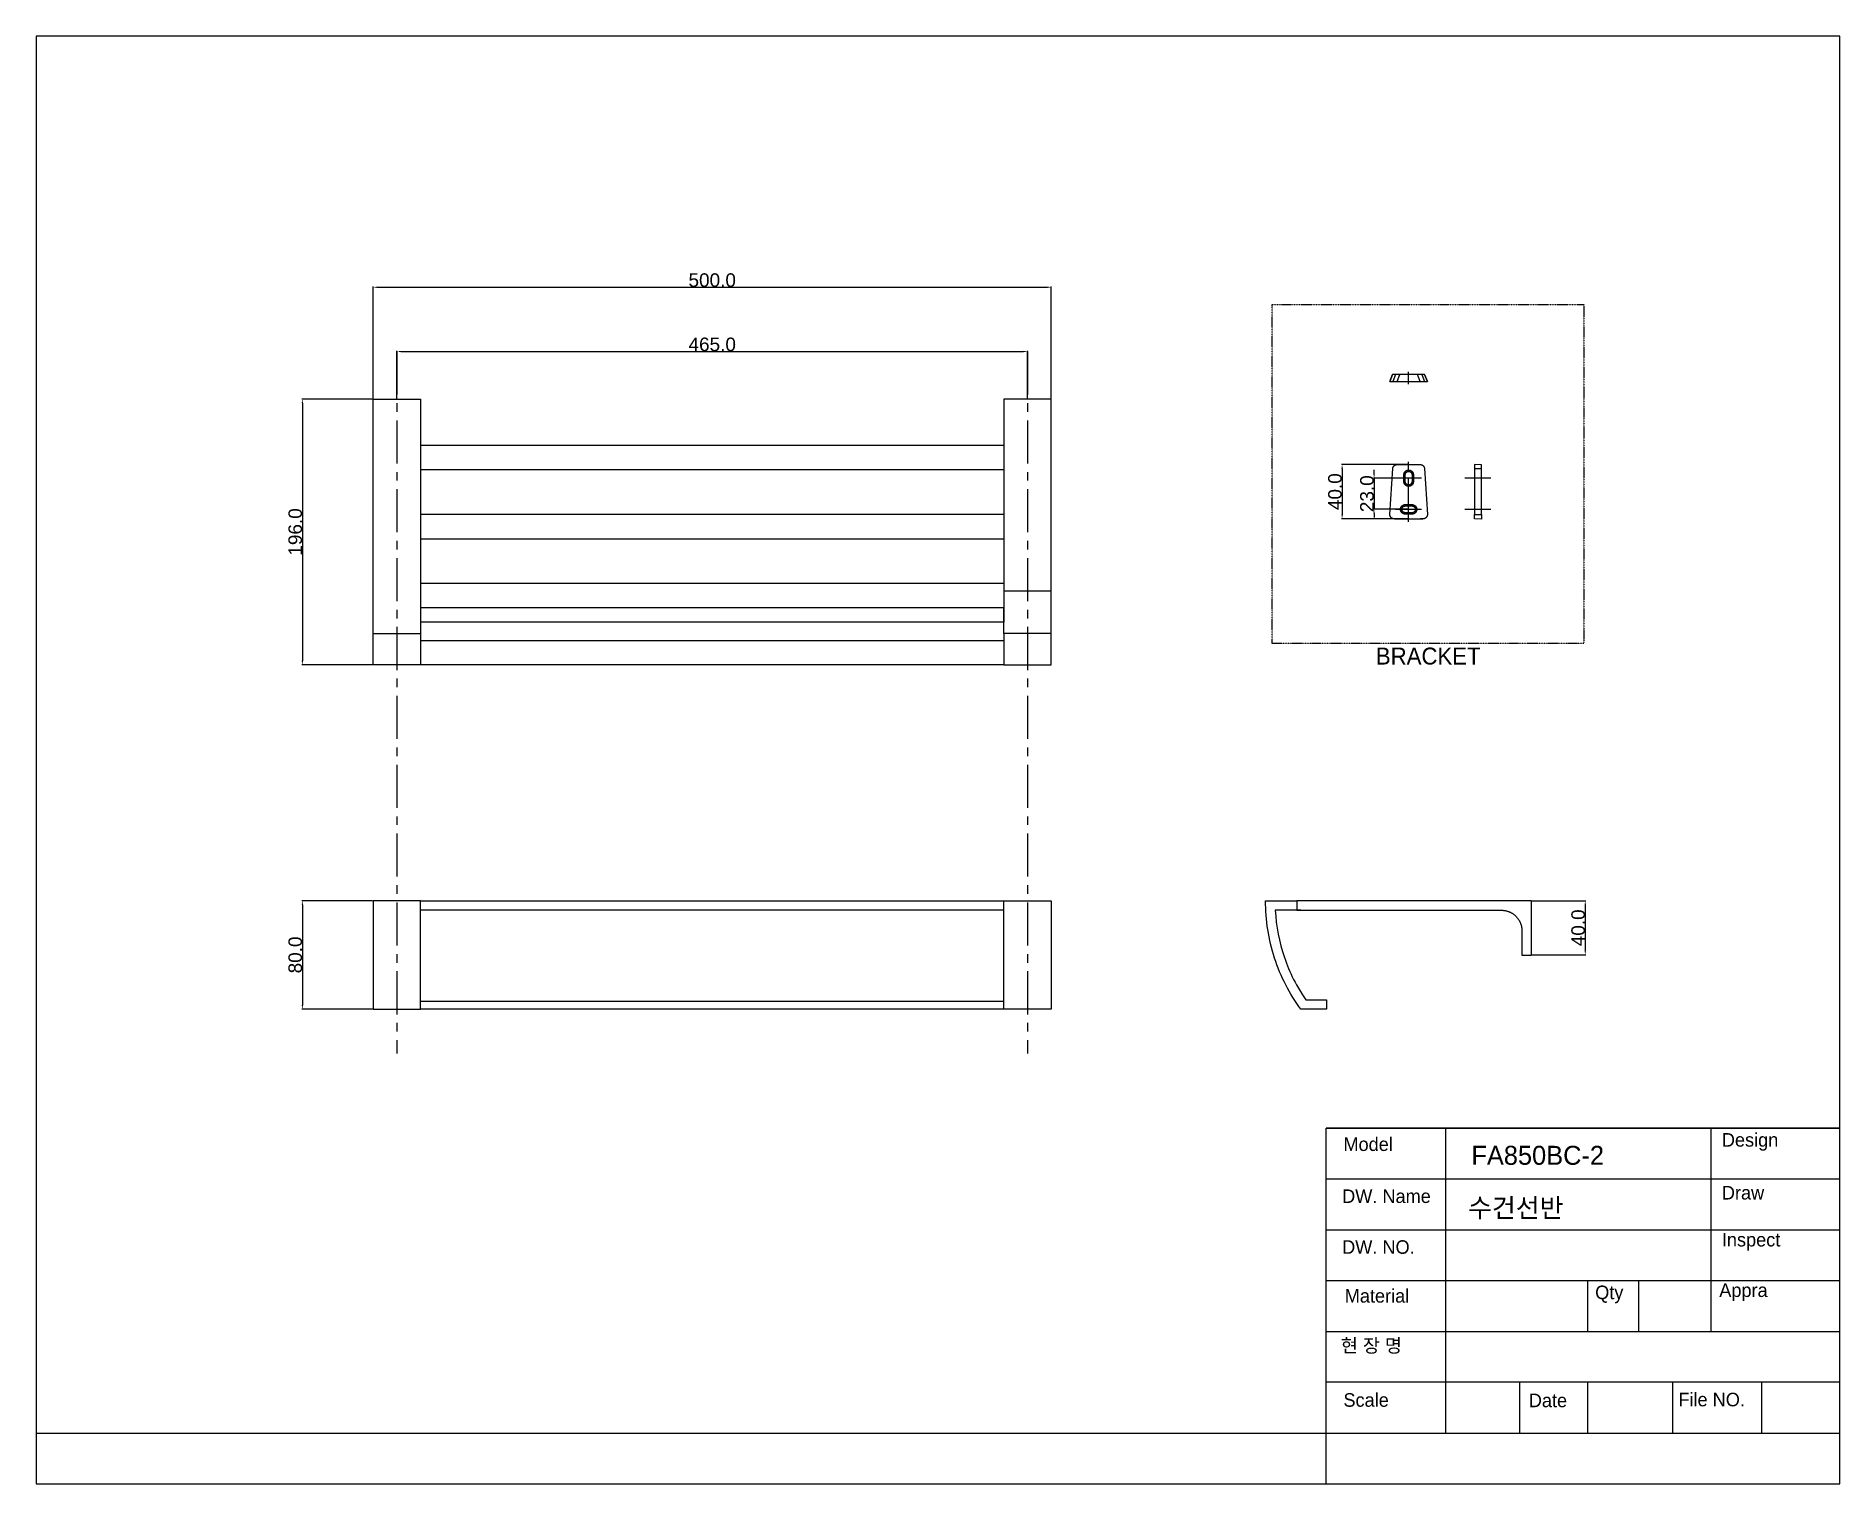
# Model space of a CAD drawing. Header units: millimetres. Extents: x -267 to 1063, y -200 to 868.
import ezdxf

# ---------------------------------------------------------------- set-up
doc = ezdxf.new("R2010")
doc.units = ezdxf.units.MM
doc.header["$MEASUREMENT"] = 0
for name, pattern in [('CENTER', [50.8, 31.75, -6.35, 6.35, -6.35]), ('PHANTOM', [2.5, 1.25, -0.25, 0.25, -0.25, 0.25, -0.25]), ('PHANTOM2', [1.25, 0.625, -0.125, 0.125, -0.125, 0.125, -0.125])]:
    doc.linetypes.add(name, pattern=pattern)
for name, color, linetype in [('1', 2, 'Continuous'), ('4', 1, 'PHANTOM'), ('______', 1, 'CENTER'), ('CEN', 1, 'CENTER'), ('Default', 7, 'Continuous')]:
    doc.layers.add(name, color=color, linetype=linetype)
doc.styles.add('Arial', font='arial.ttf')
doc.dimstyles.new('Dimension Style 02', dxfattribs={"dimtxt": 10, "dimasz": 3, "dimexe": 0.5, "dimexo": 0.5, "dimgap": 0.09, "dimtad": 1, "dimtoh": 1, "dimdec": 1, "dimzin": 1, "dimdsep": 46, "dimtxsty": 'Arial', "dimcen": 0.5, "dimadec": 1, "dimazin": 0, "dimtfac": 1, "dimtdec": 4, "dimtix": 1, "dimtmove": 0, "dimatfit": 3, "dimfxl": 0, "dimtolj": 1, "dimtzin": 1, "dimarcsym": 0})

msp = doc.modelspace()

# ---------------------------------------------------------------- texts
at = {"insert": (721.22, 404.52), "char_height": 12.5, "width": 85.4381, "attachment_point": 7, "line_spacing_factor": 0.963855}
msp.add_mtext('\\fGulim;BRACKET', dxfattribs=at)
at = {"layer": 'Default', "attachment_point": 7, "line_spacing_factor": 0.963855}
for s, insert, char_height, width in [('\\fNew Gulim;Model', (697.31, 45.75), 10, 44.9485), ('\\fNew Gulim;Design', (976.32, 46.07), 10, 50.5155), ('\\fNew Gulim;FA850BC-2', (791.65, 35.5), 14, 113.9485), ('\\fNew Gulim;DW. Name', (696.35, 7.4), 10, 73.6598), ('\\fNew Gulim;Draw', (976.32, 9.96), 10, 39.5361), ('\\fNew Gulim;수건선반', (789.27, -4.59), 14, 84.7216), ('\\fNew Gulim;DW. NO.', (696.35, -30.1), 10, 61.2371), ('\\fNew Gulim;Inspect', (976.32, -27.54), 10, 53.6082), ('\\fNew Gulim;Appra', (974.41, -64.82), 10, 45.7732), ('\\fNew Gulim;Material', (698.27, -66.1), 10, 55.5155), ('\\fNew Gulim;Qty', (882.92, -66.42), 10, 29.6907), ('\\fNew Gulim;현 장 명', (695.38, -103.67), 10, 54.6907), ('\\fNew Gulim;Scale', (697.31, -142.91), 10, 42.3196), ('\\fNew Gulim;File NO.', (944.29, -142.59), 10, 57.0619), ('\\fNew Gulim;Date', (833.98, -143.23), 10, 36.5464)]:
    msp.add_mtext(s, dxfattribs=dict(at, insert=insert, char_height=char_height, width=width))

# ---------------------------------------------------------------- blocks, each defined once
blk = doc.blocks.new('*D1')
at = {"layer": 'Default', "color": 0, "lineweight": -2}
for p, q in [((744.9, 552.2), (695.8, 552.2)), ((696.3, 549.2), (696.3, 515.2)), ((744.9, 512.2), (695.8, 512.2))]:
    blk.add_line(p, q, dxfattribs=at)
at = {"layer": 'Default', "color": 0}
for points in [[(696.8, 549.2), (695.8, 549.2), (696.3, 552.2)], [(695.8, 515.2), (696.8, 515.2), (696.3, 512.2)]]:
    blk.add_solid(points, dxfattribs=at)
at = {"layer": 'Defpoints', "color": 0}
for p in [(745.4, 552.2), (696.3, 512.2), (745.4, 512.2)]:
    blk.add_point(p, dxfattribs=at)
at = {"layer": 'Default', "color": 0, "insert": (691.1, 532.2), "char_height": 10, "attachment_point": 5, "rotation": 90, "style": 'Arial'}
blk.add_mtext('\\A1;40.0', dxfattribs=at)
blk = doc.blocks.new('*D2')
at = {"layer": 'Default', "color": 0, "lineweight": -2}
for p, q in [((719.9, 545.2), (719.9, 548.2)), ((744.8, 542.2), (719.4, 542.2)), ((719.9, 542.2), (719.9, 519.2)), ((744.8, 519.2), (719.4, 519.2)), ((719.9, 516.2), (719.9, 513.2))]:
    blk.add_line(p, q, dxfattribs=at)
at = {"layer": 'Default', "color": 0}
for points in [[(719.4, 545.2), (720.4, 545.2), (719.9, 542.2)], [(720.4, 516.2), (719.4, 516.2), (719.9, 519.2)]]:
    blk.add_solid(points, dxfattribs=at)
at = {"layer": 'Defpoints', "color": 0}
for p in [(745.3, 542.2), (719.9, 519.2), (745.3, 519.2)]:
    blk.add_point(p, dxfattribs=at)
at = {"layer": 'Default', "color": 0, "insert": (714.7, 530.7), "char_height": 10, "attachment_point": 5, "rotation": 90, "style": 'Arial'}
blk.add_mtext('\\A1;23.0', dxfattribs=at)
blk = doc.blocks.new('*D3')
at = {"layer": 'Default', "color": 0, "lineweight": -2}
for p, q in [((836.4, 230.5), (876.1, 230.5)), ((875.6, 227.5), (875.6, 193.5)), ((836.4, 190.5), (876.1, 190.5))]:
    blk.add_line(p, q, dxfattribs=at)
at = {"layer": 'Default', "color": 0}
for points in [[(876.1, 227.5), (875.1, 227.5), (875.6, 230.5)], [(875.1, 193.5), (876.1, 193.5), (875.6, 190.5)]]:
    blk.add_solid(points, dxfattribs=at)
at = {"layer": 'Defpoints', "color": 0}
for p in [(835.9, 230.5), (835.9, 190.5), (875.6, 190.5)]:
    blk.add_point(p, dxfattribs=at)
at = {"layer": 'Default', "color": 0, "insert": (870.4, 210.5), "char_height": 10, "attachment_point": 5, "rotation": 90, "style": 'Arial'}
blk.add_mtext('\\A1;40.0', dxfattribs=at)
blk = doc.blocks.new('*D4')
at = {"layer": 'Default', "color": 0, "lineweight": -2}
for p, q in [((-18.6, 230.5), (-70.8, 230.5)), ((-70.3, 227.5), (-70.3, 153.5)), ((-18.6, 150.5), (-70.8, 150.5))]:
    blk.add_line(p, q, dxfattribs=at)
at = {"layer": 'Default', "color": 0}
for points in [[(-69.8, 227.5), (-70.8, 227.5), (-70.3, 230.5)], [(-70.8, 153.5), (-69.8, 153.5), (-70.3, 150.5)]]:
    blk.add_solid(points, dxfattribs=at)
at = {"layer": 'Defpoints', "color": 0}
for p in [(-18.1, 230.5), (-70.3, 150.5), (-18.1, 150.5)]:
    blk.add_point(p, dxfattribs=at)
at = {"layer": 'Default', "color": 0, "insert": (-75.5, 190.5), "char_height": 10, "attachment_point": 5, "rotation": 90, "style": 'Arial'}
blk.add_mtext('\\A1;80.0', dxfattribs=at)
blk = doc.blocks.new('*D5')
at = {"layer": 'Default', "color": 0, "lineweight": -2}
for p, q in [((-18.6, 600.5), (-70.8, 600.5)), ((-70.3, 597.5), (-70.3, 407.5)), ((-18.6, 404.5), (-70.8, 404.5))]:
    blk.add_line(p, q, dxfattribs=at)
at = {"layer": 'Default', "color": 0}
for points in [[(-69.8, 597.5), (-70.8, 597.5), (-70.3, 600.5)], [(-70.8, 407.5), (-69.8, 407.5), (-70.3, 404.5)]]:
    blk.add_solid(points, dxfattribs=at)
at = {"layer": 'Defpoints', "color": 0}
for p in [(-18.1, 600.5), (-70.3, 404.5), (-18.1, 404.5)]:
    blk.add_point(p, dxfattribs=at)
at = {"layer": 'Default', "color": 0, "insert": (-75.5, 502.5), "char_height": 10, "attachment_point": 5, "rotation": 90, "style": 'Arial'}
blk.add_mtext('\\A1;196.0', dxfattribs=at)
blk = doc.blocks.new('*D6')
at = {"layer": 'Default', "color": 0, "lineweight": -2}
for p, q in [((-0.6, 601), (-0.6, 636.1)), ((2.4, 635.6), (461.4, 635.6)), ((464.4, 601), (464.4, 636.1))]:
    blk.add_line(p, q, dxfattribs=at)
at = {"layer": 'Default', "color": 0}
for points in [[(2.4, 636.1), (2.4, 635.1), (-0.6, 635.6)], [(461.4, 635.1), (461.4, 636.1), (464.4, 635.6)]]:
    blk.add_solid(points, dxfattribs=at)
at = {"layer": 'Defpoints', "color": 0}
for p in [(464.4, 635.6), (-0.6, 600.5), (464.4, 600.5)]:
    blk.add_point(p, dxfattribs=at)
at = {"layer": 'Default', "color": 0, "insert": (231.9, 640.8), "char_height": 10, "attachment_point": 5, "style": 'Arial'}
blk.add_mtext('\\A1;465.0', dxfattribs=at)
blk = doc.blocks.new('*D7')
at = {"layer": 'Default', "color": 0, "lineweight": -2}
for p, q in [((-18.1, 601), (-18.1, 683.5)), ((-15.1, 683), (478.9, 683)), ((481.9, 601), (481.9, 683.5))]:
    blk.add_line(p, q, dxfattribs=at)
at = {"layer": 'Default', "color": 0}
for points in [[(-15.1, 683.5), (-15.1, 682.5), (-18.1, 683)], [(478.9, 682.5), (478.9, 683.5), (481.9, 683)]]:
    blk.add_solid(points, dxfattribs=at)
at = {"layer": 'Defpoints', "color": 0}
for p in [(481.9, 683), (-18.1, 600.5), (481.9, 600.5)]:
    blk.add_point(p, dxfattribs=at)
at = {"layer": 'Default', "color": 0, "insert": (231.9, 688.2), "char_height": 10, "attachment_point": 5, "style": 'Arial'}
blk.add_mtext('\\A1;500.0', dxfattribs=at)

# ---------------------------------------------------------------- dimensions: what is measured, and where the dimension line sits
at = {"layer": 'Default'}
for base, p1, p2, picture, middle in [((481.88, 682.98), (-18.12, 600.49), (481.88, 600.49), '*D7', (231.88, 688.18)), ((464.38, 635.61), (-0.62, 600.49), (464.38, 600.49), '*D6', (231.88, 640.8))]:
    dim = msp.add_linear_dim(base=base, p1=p1, p2=p2, dimstyle='Dimension Style 02', override={"dimtmove": 1}, dxfattribs=at)
    dim.commit()
    dim.dimension.update_dxf_attribs({"geometry": picture, "text_midpoint": middle})
for base, p1, p2, picture, middle in [((-70.34, 404.49), (-18.12, 600.49), (-18.12, 404.49), '*D5', (-75.53, 502.49)), ((696.33, 512.17), (745.39, 552.17), (745.39, 512.17), '*D1', (691.14, 532.17)), ((719.87, 519.17), (745.32, 542.17), (745.32, 519.17), '*D2', (714.68, 530.67)), ((-70.34, 150.45), (-18.12, 230.45), (-18.12, 150.45), '*D4', (-75.53, 190.45)), ((875.55, 190.45), (835.87, 230.45), (835.87, 190.45), '*D3', (870.36, 210.45))]:
    dim = msp.add_linear_dim(base=base, p1=p1, p2=p2, angle=90, dimstyle='Dimension Style 02', override={"dimtmove": 1}, dxfattribs=at)
    dim.commit()
    dim.dimension.update_dxf_attribs({"geometry": picture, "text_midpoint": middle})

# ---------------------------------------------------------------- linework, layer by layer
for p, q in [((731.58, 613.54), (733.58, 618.54)), ((731.59, 613.54), (731.58, 613.54)), ((733.58, 618.54), (731.59, 613.54)), ((731.59, 613.54), (733.71, 613.54)), ((735.71, 618.54), (733.58, 618.54)), ((735.71, 618.54), (733.71, 613.54)), ((733.71, 613.54), (736.91, 613.54)), ((738.9, 618.54), (735.71, 618.54)), ((736.91, 613.54), (738.9, 618.54)), ((736.91, 613.54), (753.87, 613.54)), ((751.87, 618.54), (738.9, 618.54)), ((755.07, 618.54), (751.87, 618.54)), ((753.87, 613.54), (751.87, 618.54)), ((753.87, 613.54), (757.06, 613.54)), ((757.19, 618.54), (755.07, 618.54)), ((755.07, 618.54), (757.06, 613.54)), ((757.06, 613.54), (759.19, 613.54)), ((759.19, 613.54), (757.19, 618.54)), ((757.19, 618.54), (757.2, 618.54)), ((757.2, 618.54), (759.19, 613.54)), ((759.19, 613.54), (759.19, 613.54)), ((731.59, 515.37), (733.71, 549.37)), ((733.71, 549.37), (733.72, 549.47)), ((733.72, 549.47), (733.74, 549.58)), ((733.74, 549.58), (733.76, 549.68)), ((733.76, 549.68), (733.78, 549.79)), ((733.78, 549.79), (733.81, 549.89)), ((733.81, 549.89), (733.84, 549.99)), ((733.84, 549.99), (733.87, 550.09)), ((733.87, 550.09), (733.91, 550.19)), ((733.91, 550.19), (733.95, 550.29)), ((733.95, 550.29), (733.99, 550.39)), ((733.99, 550.39), (734.04, 550.48)), ((734.04, 550.48), (734.09, 550.58)), ((734.09, 550.58), (734.14, 550.67)), ((734.14, 550.67), (734.2, 550.76)), ((734.2, 550.76), (734.26, 550.85)), ((734.26, 550.85), (734.32, 550.93)), ((734.32, 550.93), (734.39, 551.02)), ((734.39, 551.02), (734.46, 551.1)), ((734.46, 551.1), (734.53, 551.18)), ((734.53, 551.18), (734.6, 551.25)), ((734.6, 551.25), (734.68, 551.33)), ((734.68, 551.33), (734.76, 551.4)), ((734.76, 551.4), (734.84, 551.47)), ((734.84, 551.47), (734.92, 551.53)), ((734.92, 551.53), (735.01, 551.6)), ((735.01, 551.6), (735.09, 551.66)), ((735.09, 551.66), (735.18, 551.71)), ((735.18, 551.71), (735.28, 551.77)), ((735.28, 551.77), (735.37, 551.82)), ((735.37, 551.82), (735.46, 551.87)), ((735.46, 551.87), (735.56, 551.91)), ((735.56, 551.91), (735.66, 551.95)), ((735.66, 551.95), (735.76, 551.99)), ((735.76, 551.99), (735.86, 552.02)), ((735.86, 552.02), (735.96, 552.05)), ((735.96, 552.05), (736.06, 552.08)), ((736.06, 552.08), (736.17, 552.1)), ((736.17, 552.1), (736.27, 552.12)), ((736.27, 552.12), (736.38, 552.14)), ((736.38, 552.14), (736.48, 552.15)), ((736.48, 552.15), (736.59, 552.16)), ((736.59, 552.16), (736.69, 552.17)), ((736.69, 552.17), (736.8, 552.17)), ((736.7, 552.17), (754.07, 552.17)), ((736.8, 552.17), (736.91, 552.17)), ((741.94, 545.26), (741.95, 545.34)), ((741.95, 545.34), (741.97, 545.43)), ((741.97, 545.43), (741.99, 545.51)), ((741.99, 545.51), (742.01, 545.6)), ((742.01, 545.6), (742.04, 545.68)), ((742.04, 545.68), (742.06, 545.76)), ((742.06, 545.76), (742.09, 545.84)), ((742.09, 545.84), (742.12, 545.93)), ((742.12, 545.93), (742.15, 546.01)), ((742.15, 546.01), (742.19, 546.09)), ((742.19, 546.09), (742.22, 546.17)), ((742.22, 546.17), (742.26, 546.24)), ((742.26, 546.24), (742.3, 546.32)), ((742.3, 546.32), (742.34, 546.4)), ((742.34, 546.4), (742.39, 546.47)), ((742.39, 546.47), (742.43, 546.55)), ((742.43, 546.55), (742.48, 546.62)), ((742.48, 546.62), (742.53, 546.69)), ((742.53, 546.69), (742.58, 546.76)), ((742.58, 546.76), (742.63, 546.83)), ((742.63, 546.83), (742.69, 546.89)), ((742.69, 546.89), (742.74, 546.96)), ((742.74, 546.96), (742.8, 547.02)), ((742.8, 547.02), (742.85, 547.08)), ((742.85, 547.08), (742.91, 547.14)), ((742.91, 547.14), (742.97, 547.2)), ((742.96, 545.27), (742.98, 545.33)), ((742.97, 547.2), (743.03, 547.26)), ((742.98, 545.33), (742.99, 545.39)), ((742.99, 545.39), (743.01, 545.45)), ((743.01, 545.45), (743.03, 545.51)), ((743.03, 547.26), (743.1, 547.31)), ((743.03, 545.51), (743.05, 545.57)), ((743.05, 545.57), (743.08, 545.62)), ((743.08, 545.62), (743.1, 545.68)), ((743.1, 547.31), (743.16, 547.37)), ((743.1, 545.68), (743.13, 545.74)), ((743.13, 545.74), (743.16, 545.79)), ((743.16, 547.37), (743.23, 547.42)), ((743.16, 545.79), (743.18, 545.85)), ((743.18, 545.85), (743.21, 545.9)), ((743.21, 545.9), (743.24, 545.96)), ((743.23, 547.42), (743.3, 547.47)), ((743.24, 545.96), (743.28, 546.01)), ((743.28, 546.01), (743.31, 546.06)), ((743.3, 547.47), (743.37, 547.53)), ((743.31, 546.06), (743.35, 546.11)), ((743.35, 546.11), (743.38, 546.16)), ((743.37, 547.53), (743.44, 547.57)), ((743.38, 546.16), (743.42, 546.21)), ((743.42, 546.21), (743.46, 546.26)), ((743.44, 547.57), (743.51, 547.62)), ((743.46, 546.26), (743.5, 546.3)), ((743.5, 546.3), (743.54, 546.35)), ((743.51, 547.62), (743.58, 547.67)), ((743.54, 546.35), (743.58, 546.39)), ((743.58, 547.67), (743.66, 547.71)), ((743.58, 546.39), (743.62, 546.44)), ((743.62, 546.44), (743.66, 546.48)), ((743.66, 547.71), (743.73, 547.75)), ((743.66, 546.48), (743.71, 546.52)), ((743.71, 546.52), (743.75, 546.56)), ((743.73, 547.75), (743.81, 547.79)), ((743.75, 546.56), (743.8, 546.6)), ((743.8, 546.6), (743.85, 546.64)), ((743.81, 547.79), (743.89, 547.83)), ((743.85, 546.64), (743.89, 546.67)), ((743.89, 547.83), (743.97, 547.87)), ((743.89, 546.67), (743.94, 546.71)), ((743.94, 546.71), (743.99, 546.74)), ((743.97, 547.87), (744.05, 547.9)), ((743.99, 546.74), (744.05, 546.78)), ((744.05, 547.9), (744.13, 547.93)), ((744.05, 546.78), (744.1, 546.81)), ((744.1, 546.81), (744.15, 546.84)), ((744.13, 547.93), (744.21, 547.96)), ((744.15, 546.84), (744.21, 546.87)), ((744.21, 547.96), (744.29, 547.99)), ((744.21, 546.87), (744.26, 546.9)), ((744.26, 546.9), (744.32, 546.93)), ((744.29, 547.99), (744.38, 548.02)), ((744.32, 546.93), (744.37, 546.95)), ((744.37, 546.95), (744.43, 546.98)), ((744.38, 548.02), (744.46, 548.04)), ((744.43, 546.98), (744.49, 547)), ((744.46, 548.04), (744.54, 548.06)), ((744.49, 547), (744.55, 547.02)), ((744.54, 548.06), (744.63, 548.08)), ((744.55, 547.02), (744.61, 547.04)), ((744.61, 547.04), (744.66, 547.06)), ((744.63, 548.08), (744.71, 548.1)), ((744.66, 547.06), (744.72, 547.08)), ((744.71, 548.1), (744.8, 548.12)), ((744.72, 547.08), (744.78, 547.09)), ((744.78, 547.09), (744.84, 547.11)), ((744.8, 548.12), (744.88, 548.13)), ((744.84, 547.11), (744.9, 547.12)), ((744.88, 548.13), (744.97, 548.14)), ((744.9, 547.12), (744.96, 547.13)), ((744.96, 547.13), (745.03, 547.14)), ((744.97, 548.14), (745.05, 548.15)), ((745.03, 547.14), (745.09, 547.15)), ((745.05, 548.15), (745.13, 548.16)), ((745.09, 547.15), (745.15, 547.16)), ((745.13, 548.16), (745.22, 548.16)), ((745.15, 547.16), (745.21, 547.16)), ((745.21, 547.16), (745.27, 547.16)), ((745.22, 548.16), (745.3, 548.17)), ((745.27, 547.16), (745.33, 547.17)), ((745.3, 548.17), (745.39, 548.17)), ((745.33, 547.17), (745.39, 547.17)), ((745.39, 548.17), (745.47, 548.17)), ((745.39, 547.17), (745.45, 547.17)), ((745.45, 547.17), (745.51, 547.16)), ((745.47, 548.17), (745.56, 548.16)), ((745.51, 547.16), (745.57, 547.16)), ((745.56, 548.16), (745.64, 548.16)), ((745.57, 547.16), (745.63, 547.16)), ((745.63, 547.16), (745.69, 547.15)), ((745.64, 548.16), (745.72, 548.15)), ((745.69, 547.15), (745.75, 547.14)), ((745.72, 548.15), (745.81, 548.14)), ((745.75, 547.14), (745.81, 547.13)), ((745.81, 548.14), (745.89, 548.13)), ((745.81, 547.13), (745.87, 547.12)), ((745.87, 547.12), (745.93, 547.11)), ((745.89, 548.13), (745.98, 548.12)), ((745.93, 547.11), (745.99, 547.09)), ((745.98, 548.12), (746.06, 548.1)), ((745.99, 547.09), (746.05, 547.08)), ((746.05, 547.08), (746.11, 547.06)), ((746.06, 548.1), (746.15, 548.08)), ((746.11, 547.06), (746.17, 547.04)), ((746.15, 548.08), (746.23, 548.06)), ((746.17, 547.04), (746.23, 547.02)), ((746.23, 548.06), (746.32, 548.04)), ((746.23, 547.02), (746.29, 547)), ((746.29, 547), (746.34, 546.98)), ((746.32, 548.04), (746.4, 548.02)), ((746.34, 546.98), (746.4, 546.95)), ((746.4, 548.02), (746.48, 547.99)), ((746.4, 546.95), (746.46, 546.93)), ((746.46, 546.93), (746.51, 546.9)), ((746.48, 547.99), (746.56, 547.96)), ((746.51, 546.9), (746.57, 546.87)), ((746.56, 547.96), (746.65, 547.93)), ((746.57, 546.87), (746.62, 546.84)), ((746.62, 546.84), (746.68, 546.81)), ((746.65, 547.93), (746.73, 547.9)), ((746.68, 546.81), (746.73, 546.78)), ((746.73, 547.9), (746.81, 547.87)), ((746.73, 546.78), (746.78, 546.74)), ((746.78, 546.74), (746.83, 546.71)), ((746.81, 547.87), (746.89, 547.83)), ((746.83, 546.71), (746.88, 546.67)), ((746.88, 546.67), (746.93, 546.64)), ((746.89, 547.83), (746.96, 547.79)), ((746.93, 546.64), (746.98, 546.6)), ((746.96, 547.79), (747.04, 547.75)), ((746.98, 546.6), (747.02, 546.56)), ((747.02, 546.56), (747.07, 546.52)), ((747.04, 547.75), (747.12, 547.71)), ((747.07, 546.52), (747.11, 546.48)), ((747.11, 546.48), (747.15, 546.44)), ((747.12, 547.71), (747.19, 547.67)), ((747.15, 546.44), (747.2, 546.39)), ((747.19, 547.67), (747.26, 547.62)), ((747.2, 546.39), (747.24, 546.35)), ((747.24, 546.35), (747.28, 546.3)), ((747.26, 547.62), (747.34, 547.57)), ((747.28, 546.3), (747.32, 546.26)), ((747.32, 546.26), (747.36, 546.21)), ((747.34, 547.57), (747.41, 547.53)), ((747.36, 546.21), (747.39, 546.16)), ((747.39, 546.16), (747.43, 546.11)), ((747.41, 547.53), (747.48, 547.47)), ((747.43, 546.11), (747.46, 546.06)), ((747.46, 546.06), (747.5, 546.01)), ((747.48, 547.47), (747.55, 547.42)), ((747.5, 546.01), (747.53, 545.96)), ((747.53, 545.96), (747.56, 545.9)), ((747.55, 547.42), (747.61, 547.37)), ((747.56, 545.9), (747.59, 545.85)), ((747.59, 545.85), (747.62, 545.79)), ((747.61, 547.37), (747.68, 547.31)), ((747.62, 545.79), (747.65, 545.74)), ((747.65, 545.74), (747.67, 545.68)), ((747.67, 545.68), (747.7, 545.62)), ((747.68, 547.31), (747.74, 547.26)), ((747.7, 545.62), (747.72, 545.57)), ((747.72, 545.57), (747.74, 545.51)), ((747.74, 547.26), (747.8, 547.2)), ((747.74, 545.51), (747.76, 545.45)), ((747.76, 545.45), (747.78, 545.39)), ((747.78, 545.39), (747.8, 545.33)), ((747.8, 547.2), (747.86, 547.14)), ((747.8, 545.33), (747.81, 545.27)), ((747.86, 547.14), (747.92, 547.08)), ((747.92, 547.08), (747.98, 547.02)), ((747.98, 547.02), (748.03, 546.96)), ((748.03, 546.96), (748.09, 546.89)), ((748.09, 546.89), (748.14, 546.83)), ((748.14, 546.83), (748.19, 546.76)), ((748.19, 546.76), (748.24, 546.69)), ((748.24, 546.69), (748.29, 546.62)), ((748.29, 546.62), (748.34, 546.55)), ((748.34, 546.55), (748.39, 546.47)), ((748.39, 546.47), (748.43, 546.4)), ((748.43, 546.4), (748.47, 546.32)), ((748.47, 546.32), (748.51, 546.24)), ((748.51, 546.24), (748.55, 546.17)), ((748.55, 546.17), (748.59, 546.09)), ((748.59, 546.09), (748.62, 546.01)), ((748.62, 546.01), (748.65, 545.93)), ((748.65, 545.93), (748.68, 545.84)), ((748.68, 545.84), (748.71, 545.76)), ((748.71, 545.76), (748.74, 545.68)), ((748.74, 545.68), (748.76, 545.6)), ((748.76, 545.6), (748.78, 545.51)), ((748.78, 545.51), (748.8, 545.43)), ((748.8, 545.43), (748.82, 545.34)), ((748.82, 545.34), (748.84, 545.26)), ((753.87, 552.17), (753.97, 552.17)), ((753.97, 552.17), (754.08, 552.17)), ((754.08, 552.17), (754.19, 552.16)), ((754.19, 552.16), (754.29, 552.15)), ((754.29, 552.15), (754.4, 552.14)), ((754.4, 552.14), (754.5, 552.12)), ((754.5, 552.12), (754.61, 552.1)), ((754.61, 552.1), (754.71, 552.08)), ((754.71, 552.08), (754.81, 552.05)), ((754.81, 552.05), (754.92, 552.02)), ((754.92, 552.02), (755.02, 551.99)), ((755.02, 551.99), (755.12, 551.95)), ((755.12, 551.95), (755.21, 551.91)), ((755.21, 551.91), (755.31, 551.87)), ((755.31, 551.87), (755.41, 551.82)), ((755.41, 551.82), (755.5, 551.77)), ((755.5, 551.77), (755.59, 551.71)), ((755.59, 551.71), (755.68, 551.66)), ((755.68, 551.66), (755.77, 551.6)), ((755.77, 551.6), (755.85, 551.53)), ((755.85, 551.53), (755.94, 551.47)), ((755.94, 551.47), (756.02, 551.4)), ((756.02, 551.4), (756.1, 551.33)), ((756.1, 551.33), (756.17, 551.25)), ((756.17, 551.25), (756.25, 551.18)), ((756.25, 551.18), (756.32, 551.1)), ((756.32, 551.1), (756.39, 551.02)), ((756.39, 551.02), (756.45, 550.93)), ((756.45, 550.93), (756.51, 550.85)), ((756.51, 550.85), (756.57, 550.76)), ((756.57, 550.76), (756.63, 550.67)), ((756.63, 550.67), (756.68, 550.58)), ((756.68, 550.58), (756.73, 550.48)), ((756.73, 550.48), (756.78, 550.39)), ((756.78, 550.39), (756.82, 550.29)), ((756.82, 550.29), (756.86, 550.19)), ((756.86, 550.19), (756.9, 550.09)), ((756.9, 550.09), (756.93, 549.99)), ((756.93, 549.99), (756.97, 549.89)), ((756.97, 549.89), (756.99, 549.79)), ((756.99, 549.79), (757.01, 549.68)), ((757.01, 549.68), (757.03, 549.58)), ((757.03, 549.58), (757.05, 549.47)), ((757.05, 549.47), (757.06, 549.37)), ((757.06, 549.37), (759.19, 515.37)), ((799.01, 552.04), (794.01, 552.17)), ((794.01, 552.17), (794.01, 549.37)), ((794.01, 549.37), (799.01, 549.24)), ((794.01, 549.37), (794.01, 515.37)), ((799.01, 549.24), (799.01, 552.04)), ((799.01, 515.25), (799.01, 549.24)), ((741.89, 544.84), (741.9, 544.92)), ((741.89, 544.75), (741.89, 544.84)), ((741.89, 544.67), (741.89, 544.75)), ((741.89, 539.58), (741.89, 544.67)), ((741.89, 539.5), (741.89, 539.58)), ((741.9, 539.41), (741.89, 539.5)), ((741.9, 545), (741.91, 545.09)), ((741.9, 544.92), (741.9, 545)), ((741.9, 539.33), (741.9, 539.41)), ((741.91, 539.25), (741.9, 539.33)), ((741.91, 545.09), (741.92, 545.17)), ((741.92, 539.16), (741.91, 539.25)), ((741.92, 545.17), (741.94, 545.26)), ((741.94, 539.08), (741.92, 539.16)), ((741.95, 538.99), (741.94, 539.08)), ((741.97, 538.91), (741.95, 538.99)), ((741.99, 538.82), (741.97, 538.91)), ((742.01, 538.74), (741.99, 538.82)), ((742.04, 538.66), (742.01, 538.74)), ((742.06, 538.57), (742.04, 538.66)), ((742.09, 538.49), (742.06, 538.57)), ((742.12, 538.41), (742.09, 538.49)), ((742.15, 538.33), (742.12, 538.41)), ((742.19, 538.25), (742.15, 538.33)), ((742.22, 538.17), (742.19, 538.25)), ((742.26, 538.09), (742.22, 538.17)), ((742.3, 538.01), (742.26, 538.09)), ((742.34, 537.94), (742.3, 538.01)), ((742.39, 537.86), (742.34, 537.94)), ((742.43, 537.79), (742.39, 537.86)), ((742.48, 537.72), (742.43, 537.79)), ((742.53, 537.65), (742.48, 537.72)), ((742.58, 537.58), (742.53, 537.65)), ((742.63, 537.51), (742.58, 537.58)), ((742.69, 537.44), (742.63, 537.51)), ((742.74, 537.38), (742.69, 537.44)), ((742.8, 537.31), (742.74, 537.38)), ((742.85, 537.25), (742.8, 537.31)), ((742.91, 537.19), (742.85, 537.25)), ((742.89, 544.85), (742.9, 544.91)), ((742.89, 544.79), (742.89, 544.85)), ((742.89, 544.73), (742.89, 544.79)), ((742.89, 544.67), (742.89, 544.73)), ((742.89, 539.61), (742.89, 544.67)), ((742.89, 539.55), (742.89, 539.61)), ((742.89, 539.49), (742.89, 539.55)), ((742.9, 539.43), (742.89, 539.49)), ((742.9, 544.91), (742.91, 544.97)), ((742.91, 539.37), (742.9, 539.43)), ((742.91, 545.03), (742.92, 545.09)), ((742.91, 544.97), (742.91, 545.03)), ((742.91, 539.31), (742.91, 539.37)), ((742.92, 539.24), (742.91, 539.31)), ((742.97, 537.13), (742.91, 537.19)), ((742.92, 545.09), (742.93, 545.15)), ((742.93, 539.18), (742.92, 539.24)), ((742.93, 545.15), (742.95, 545.21)), ((742.95, 539.12), (742.93, 539.18)), ((742.95, 545.21), (742.96, 545.27)), ((742.96, 539.06), (742.95, 539.12)), ((742.98, 539), (742.96, 539.06)), ((743.03, 537.08), (742.97, 537.13)), ((742.99, 538.94), (742.98, 539)), ((743.01, 538.89), (742.99, 538.94)), ((743.03, 538.83), (743.01, 538.89)), ((743.05, 538.77), (743.03, 538.83)), ((743.1, 537.02), (743.03, 537.08)), ((743.08, 538.71), (743.05, 538.77)), ((743.1, 538.65), (743.08, 538.71)), ((743.13, 538.6), (743.1, 538.65)), ((743.16, 536.97), (743.1, 537.02)), ((743.16, 538.54), (743.13, 538.6)), ((743.18, 538.49), (743.16, 538.54)), ((743.23, 536.91), (743.16, 536.97)), ((743.21, 538.43), (743.18, 538.49)), ((743.24, 538.38), (743.21, 538.43)), ((743.3, 536.86), (743.23, 536.91)), ((743.28, 538.33), (743.24, 538.38)), ((743.31, 538.27), (743.28, 538.33)), ((743.37, 536.81), (743.3, 536.86)), ((743.35, 538.22), (743.31, 538.27)), ((743.38, 538.17), (743.35, 538.22)), ((743.44, 536.76), (743.37, 536.81)), ((743.42, 538.13), (743.38, 538.17)), ((743.46, 538.08), (743.42, 538.13)), ((743.51, 536.71), (743.44, 536.76)), ((743.5, 538.03), (743.46, 538.08)), ((743.54, 537.99), (743.5, 538.03)), ((743.58, 536.67), (743.51, 536.71)), ((743.58, 537.94), (743.54, 537.99)), ((743.62, 537.9), (743.58, 537.94)), ((743.66, 536.62), (743.58, 536.67)), ((743.66, 537.86), (743.62, 537.9)), ((743.71, 537.82), (743.66, 537.86)), ((743.73, 536.58), (743.66, 536.62)), ((743.75, 537.78), (743.71, 537.82)), ((743.81, 536.54), (743.73, 536.58)), ((743.8, 537.74), (743.75, 537.78)), ((743.85, 537.7), (743.8, 537.74)), ((743.89, 536.5), (743.81, 536.54)), ((743.89, 537.66), (743.85, 537.7)), ((743.94, 537.63), (743.89, 537.66)), ((743.97, 536.47), (743.89, 536.5)), ((743.99, 537.59), (743.94, 537.63)), ((744.05, 536.43), (743.97, 536.47)), ((744.05, 537.56), (743.99, 537.59)), ((744.1, 537.53), (744.05, 537.56)), ((744.13, 536.4), (744.05, 536.43)), ((744.15, 537.49), (744.1, 537.53)), ((744.21, 536.37), (744.13, 536.4)), ((744.21, 537.46), (744.15, 537.49)), ((744.26, 537.44), (744.21, 537.46)), ((744.29, 536.34), (744.21, 536.37)), ((744.32, 537.41), (744.26, 537.44)), ((744.38, 536.32), (744.29, 536.34)), ((744.37, 537.38), (744.32, 537.41)), ((744.43, 537.36), (744.37, 537.38)), ((744.46, 536.29), (744.38, 536.32)), ((744.49, 537.33), (744.43, 537.36)), ((744.54, 536.27), (744.46, 536.29)), ((744.55, 537.31), (744.49, 537.33)), ((744.63, 536.25), (744.54, 536.27)), ((744.61, 537.29), (744.55, 537.31)), ((744.66, 537.27), (744.61, 537.29)), ((744.71, 536.23), (744.63, 536.25)), ((744.72, 537.26), (744.66, 537.27)), ((744.8, 536.22), (744.71, 536.23)), ((744.78, 537.24), (744.72, 537.26)), ((744.84, 537.23), (744.78, 537.24)), ((744.88, 536.2), (744.8, 536.22)), ((744.9, 537.21), (744.84, 537.23)), ((744.97, 536.19), (744.88, 536.2)), ((744.96, 537.2), (744.9, 537.21)), ((745.03, 537.19), (744.96, 537.2)), ((745.05, 536.18), (744.97, 536.19)), ((745.09, 537.19), (745.03, 537.19)), ((745.13, 536.18), (745.05, 536.18)), ((745.15, 537.18), (745.09, 537.19)), ((745.22, 536.17), (745.13, 536.18)), ((745.21, 537.17), (745.15, 537.18)), ((745.27, 537.17), (745.21, 537.17)), ((745.3, 536.17), (745.22, 536.17)), ((745.33, 537.17), (745.27, 537.17)), ((745.39, 536.17), (745.3, 536.17)), ((745.39, 537.17), (745.33, 537.17)), ((745.45, 537.17), (745.39, 537.17)), ((745.47, 536.17), (745.39, 536.17)), ((745.51, 537.17), (745.45, 537.17)), ((745.56, 536.17), (745.47, 536.17)), ((745.57, 537.17), (745.51, 537.17)), ((745.64, 536.18), (745.56, 536.17)), ((745.63, 537.18), (745.57, 537.17)), ((745.69, 537.19), (745.63, 537.18)), ((745.72, 536.18), (745.64, 536.18)), ((745.75, 537.19), (745.69, 537.19)), ((745.81, 536.19), (745.72, 536.18)), ((745.81, 537.2), (745.75, 537.19)), ((745.87, 537.21), (745.81, 537.2)), ((745.89, 536.2), (745.81, 536.19)), ((745.93, 537.23), (745.87, 537.21)), ((745.98, 536.22), (745.89, 536.2)), ((745.99, 537.24), (745.93, 537.23)), ((746.06, 536.23), (745.98, 536.22)), ((746.05, 537.26), (745.99, 537.24)), ((746.11, 537.27), (746.05, 537.26)), ((746.15, 536.25), (746.06, 536.23)), ((746.17, 537.29), (746.11, 537.27)), ((746.23, 536.27), (746.15, 536.25)), ((746.23, 537.31), (746.17, 537.29)), ((746.29, 537.33), (746.23, 537.31)), ((746.32, 536.29), (746.23, 536.27)), ((746.34, 537.36), (746.29, 537.33)), ((746.4, 536.32), (746.32, 536.29)), ((746.4, 537.38), (746.34, 537.36)), ((746.46, 537.41), (746.4, 537.38)), ((746.48, 536.34), (746.4, 536.32)), ((746.51, 537.44), (746.46, 537.41)), ((746.56, 536.37), (746.48, 536.34)), ((746.57, 537.46), (746.51, 537.44)), ((746.65, 536.4), (746.56, 536.37)), ((746.62, 537.49), (746.57, 537.46)), ((746.68, 537.53), (746.62, 537.49)), ((746.73, 536.43), (746.65, 536.4)), ((746.73, 537.56), (746.68, 537.53)), ((746.78, 537.59), (746.73, 537.56)), ((746.81, 536.47), (746.73, 536.43)), ((746.83, 537.63), (746.78, 537.59)), ((746.89, 536.5), (746.81, 536.47)), ((746.88, 537.66), (746.83, 537.63)), ((746.93, 537.7), (746.88, 537.66)), ((746.96, 536.54), (746.89, 536.5)), ((746.98, 537.74), (746.93, 537.7)), ((747.04, 536.58), (746.96, 536.54)), ((747.02, 537.78), (746.98, 537.74)), ((747.07, 537.82), (747.02, 537.78)), ((747.12, 536.62), (747.04, 536.58)), ((747.11, 537.86), (747.07, 537.82)), ((747.15, 537.9), (747.11, 537.86)), ((747.19, 536.67), (747.12, 536.62)), ((747.2, 537.94), (747.15, 537.9)), ((747.26, 536.71), (747.19, 536.67)), ((747.24, 537.99), (747.2, 537.94)), ((747.28, 538.03), (747.24, 537.99)), ((747.34, 536.76), (747.26, 536.71)), ((747.32, 538.08), (747.28, 538.03)), ((747.36, 538.13), (747.32, 538.08)), ((747.41, 536.81), (747.34, 536.76)), ((747.39, 538.17), (747.36, 538.13)), ((747.43, 538.22), (747.39, 538.17)), ((747.48, 536.86), (747.41, 536.81)), ((747.46, 538.27), (747.43, 538.22)), ((747.5, 538.33), (747.46, 538.27)), ((747.55, 536.91), (747.48, 536.86)), ((747.53, 538.38), (747.5, 538.33)), ((747.56, 538.43), (747.53, 538.38)), ((747.61, 536.97), (747.55, 536.91)), ((747.59, 538.49), (747.56, 538.43)), ((747.62, 538.54), (747.59, 538.49)), ((747.68, 537.02), (747.61, 536.97)), ((747.65, 538.6), (747.62, 538.54)), ((747.67, 538.65), (747.65, 538.6)), ((747.7, 538.71), (747.67, 538.65)), ((747.74, 537.08), (747.68, 537.02)), ((747.72, 538.77), (747.7, 538.71)), ((747.74, 538.83), (747.72, 538.77)), ((747.76, 538.89), (747.74, 538.83)), ((747.8, 537.13), (747.74, 537.08)), ((747.78, 538.94), (747.76, 538.89)), ((747.8, 539), (747.78, 538.94)), ((747.81, 539.06), (747.8, 539)), ((747.86, 537.19), (747.8, 537.13)), ((747.81, 545.27), (747.83, 545.21)), ((747.83, 539.12), (747.81, 539.06)), ((747.83, 545.21), (747.84, 545.15)), ((747.84, 539.18), (747.83, 539.12)), ((747.84, 545.15), (747.85, 545.09)), ((747.85, 539.24), (747.84, 539.18)), ((747.85, 545.09), (747.86, 545.03)), ((747.86, 539.31), (747.85, 539.24)), ((747.86, 545.03), (747.87, 544.97)), ((747.87, 539.37), (747.86, 539.31)), ((747.92, 537.25), (747.86, 537.19)), ((747.87, 544.97), (747.88, 544.91)), ((747.88, 539.43), (747.87, 539.37)), ((747.88, 544.91), (747.88, 544.85)), ((747.88, 544.85), (747.88, 544.79)), ((747.88, 544.79), (747.89, 544.73)), ((747.89, 539.61), (747.88, 539.55)), ((747.88, 539.55), (747.88, 539.49)), ((747.88, 539.49), (747.88, 539.43)), ((747.89, 544.73), (747.89, 539.67)), ((747.89, 539.67), (747.89, 539.61)), ((747.98, 537.31), (747.92, 537.25)), ((748.03, 537.38), (747.98, 537.31)), ((748.09, 537.44), (748.03, 537.38)), ((748.14, 537.51), (748.09, 537.44)), ((748.19, 537.58), (748.14, 537.51)), ((748.24, 537.65), (748.19, 537.58)), ((748.29, 537.72), (748.24, 537.65)), ((748.34, 537.79), (748.29, 537.72)), ((748.39, 537.86), (748.34, 537.79)), ((748.43, 537.94), (748.39, 537.86)), ((748.47, 538.01), (748.43, 537.94)), ((748.51, 538.09), (748.47, 538.01)), ((748.55, 538.17), (748.51, 538.09)), ((748.59, 538.25), (748.55, 538.17)), ((748.62, 538.33), (748.59, 538.25)), ((748.65, 538.41), (748.62, 538.33)), ((748.68, 538.49), (748.65, 538.41)), ((748.71, 538.57), (748.68, 538.49)), ((748.74, 538.66), (748.71, 538.57)), ((748.76, 538.74), (748.74, 538.66)), ((748.78, 538.82), (748.76, 538.74)), ((748.8, 538.91), (748.78, 538.82)), ((748.82, 538.99), (748.8, 538.91)), ((748.84, 539.08), (748.82, 538.99)), ((748.84, 545.26), (748.85, 545.17)), ((748.85, 539.16), (748.84, 539.08)), ((748.85, 545.17), (748.86, 545.09)), ((748.86, 539.25), (748.85, 539.16)), ((748.86, 545.09), (748.87, 545)), ((748.87, 539.33), (748.86, 539.25)), ((748.87, 545), (748.88, 544.92)), ((748.88, 539.41), (748.87, 539.33)), ((748.88, 544.92), (748.88, 544.84)), ((748.88, 544.84), (748.89, 544.75)), ((748.89, 539.58), (748.88, 539.5)), ((748.88, 539.5), (748.88, 539.41)), ((748.89, 544.75), (748.89, 539.67)), ((748.89, 539.67), (748.89, 539.58)), ((739.39, 519.34), (739.4, 519.42)), ((739.39, 519.25), (739.39, 519.34)), ((739.39, 519.17), (739.39, 519.25)), ((739.39, 519.08), (739.39, 519.17)), ((739.39, 519), (739.39, 519.08)), ((739.4, 518.91), (739.39, 519)), ((739.4, 519.5), (739.41, 519.59)), ((739.4, 519.42), (739.4, 519.5)), ((739.4, 518.83), (739.4, 518.91)), ((739.41, 518.75), (739.4, 518.83)), ((739.41, 519.59), (739.42, 519.67)), ((739.42, 518.66), (739.41, 518.75)), ((739.42, 519.67), (739.44, 519.76)), ((739.44, 519.76), (739.45, 519.84)), ((739.45, 519.84), (739.47, 519.93)), ((739.47, 519.93), (739.49, 520.01)), ((739.49, 520.01), (739.51, 520.1)), ((739.51, 520.1), (739.54, 520.18)), ((739.54, 520.18), (739.56, 520.26)), ((739.56, 520.26), (739.59, 520.34)), ((739.59, 520.34), (739.62, 520.43)), ((739.62, 520.43), (739.65, 520.51)), ((739.65, 520.51), (739.69, 520.59)), ((739.69, 520.59), (739.72, 520.67)), ((739.72, 520.67), (739.76, 520.74)), ((739.76, 520.74), (739.8, 520.82)), ((739.8, 520.82), (739.84, 520.9)), ((739.84, 520.9), (739.89, 520.97)), ((739.89, 520.97), (739.93, 521.05)), ((739.93, 521.05), (739.98, 521.12)), ((739.98, 521.12), (740.03, 521.19)), ((740.03, 521.19), (740.08, 521.26)), ((740.08, 521.26), (740.13, 521.33)), ((740.13, 521.33), (740.19, 521.39)), ((740.19, 521.39), (740.24, 521.46)), ((740.24, 521.46), (740.3, 521.52)), ((740.3, 521.52), (740.35, 521.58)), ((740.35, 521.58), (740.41, 521.64)), ((740.39, 519.35), (740.4, 519.41)), ((740.39, 519.29), (740.39, 519.35)), ((740.39, 519.23), (740.39, 519.29)), ((740.39, 519.17), (740.39, 519.23)), ((740.39, 519.11), (740.39, 519.17)), ((740.39, 519.05), (740.39, 519.11)), ((740.39, 518.99), (740.39, 519.05)), ((740.4, 518.93), (740.39, 518.99)), ((740.4, 519.41), (740.41, 519.47)), ((740.41, 518.87), (740.4, 518.93)), ((740.41, 521.64), (740.47, 521.7)), ((740.41, 519.53), (740.42, 519.59)), ((740.41, 519.47), (740.41, 519.53)), ((740.41, 518.81), (740.41, 518.87)), ((740.42, 518.74), (740.41, 518.81)), ((740.42, 519.59), (740.43, 519.65)), ((740.43, 518.68), (740.42, 518.74)), ((740.43, 519.65), (740.45, 519.71)), ((740.45, 519.71), (740.46, 519.77)), ((740.46, 519.77), (740.48, 519.83)), ((740.47, 521.7), (740.53, 521.76)), ((740.48, 519.83), (740.49, 519.89)), ((740.49, 519.89), (740.51, 519.95)), ((740.51, 519.95), (740.53, 520.01)), ((740.53, 521.76), (740.6, 521.81)), ((740.53, 520.01), (740.55, 520.07)), ((740.55, 520.07), (740.58, 520.12)), ((740.58, 520.12), (740.6, 520.18)), ((740.6, 521.81), (740.66, 521.87)), ((740.6, 520.18), (740.63, 520.24)), ((740.63, 520.24), (740.65, 520.29)), ((740.65, 520.29), (740.68, 520.35)), ((740.66, 521.87), (740.73, 521.92)), ((740.68, 520.35), (740.71, 520.4)), ((740.71, 520.4), (740.74, 520.46)), ((740.73, 521.92), (740.8, 521.97)), ((740.74, 520.46), (740.78, 520.51)), ((740.78, 520.51), (740.81, 520.56)), ((740.8, 521.97), (740.87, 522.03)), ((740.81, 520.56), (740.85, 520.61)), ((740.85, 520.61), (740.88, 520.66)), ((740.87, 522.03), (740.94, 522.07)), ((740.88, 520.66), (740.92, 520.71)), ((740.92, 520.71), (740.96, 520.76)), ((740.94, 522.07), (741.01, 522.12)), ((740.96, 520.76), (741, 520.8)), ((741, 520.8), (741.04, 520.85)), ((741.01, 522.12), (741.08, 522.17)), ((741.04, 520.85), (741.08, 520.89)), ((741.08, 522.17), (741.16, 522.21)), ((741.08, 520.89), (741.12, 520.94)), ((741.12, 520.94), (741.16, 520.98)), ((741.16, 522.21), (741.23, 522.25)), ((741.16, 520.98), (741.21, 521.02)), ((741.21, 521.02), (741.25, 521.06)), ((741.23, 522.25), (741.31, 522.29)), ((741.25, 521.06), (741.3, 521.1)), ((741.3, 521.1), (741.35, 521.14)), ((741.31, 522.29), (741.39, 522.33)), ((741.35, 521.14), (741.39, 521.17)), ((741.39, 522.33), (741.47, 522.37)), ((741.39, 521.17), (741.44, 521.21)), ((741.44, 521.21), (741.49, 521.24)), ((741.47, 522.37), (741.55, 522.4)), ((741.49, 521.24), (741.55, 521.28)), ((741.55, 522.4), (741.63, 522.43)), ((741.55, 521.28), (741.6, 521.31)), ((741.6, 521.31), (741.65, 521.34)), ((741.63, 522.43), (741.71, 522.46)), ((741.65, 521.34), (741.71, 521.37)), ((741.71, 522.46), (741.79, 522.49)), ((741.71, 521.37), (741.76, 521.4)), ((741.76, 521.4), (741.82, 521.43)), ((741.79, 522.49), (741.88, 522.52)), ((741.82, 521.43), (741.87, 521.45)), ((741.87, 521.45), (741.93, 521.48)), ((741.88, 522.52), (741.96, 522.54)), ((741.93, 521.48), (741.99, 521.5)), ((741.96, 522.54), (742.04, 522.56)), ((741.99, 521.5), (742.05, 521.52)), ((742.04, 522.56), (742.13, 522.58)), ((742.05, 521.52), (742.11, 521.54)), ((742.11, 521.54), (742.16, 521.56)), ((742.13, 522.58), (742.21, 522.6)), ((742.16, 521.56), (742.22, 521.58)), ((742.21, 522.6), (742.3, 522.62)), ((742.22, 521.58), (742.28, 521.59)), ((742.28, 521.59), (742.34, 521.61)), ((742.3, 522.62), (742.38, 522.63)), ((742.34, 521.61), (742.4, 521.62)), ((742.38, 522.63), (742.47, 522.64)), ((742.4, 521.62), (742.46, 521.63)), ((742.46, 521.63), (742.53, 521.64)), ((742.47, 522.64), (742.55, 522.65)), ((742.53, 521.64), (742.59, 521.65)), ((742.55, 522.65), (742.63, 522.66)), ((742.59, 521.65), (742.65, 521.66)), ((742.63, 522.66), (742.72, 522.66)), ((742.65, 521.66), (742.71, 521.66)), ((742.71, 521.66), (742.77, 521.66)), ((742.72, 522.66), (742.8, 522.67)), ((742.77, 521.66), (742.83, 521.67)), ((742.8, 522.67), (747.89, 522.67)), ((742.83, 521.67), (747.89, 521.67)), ((747.89, 522.67), (747.97, 522.67)), ((747.89, 521.67), (747.95, 521.67)), ((747.95, 521.67), (748.01, 521.66)), ((747.97, 522.67), (748.06, 522.66)), ((748.01, 521.66), (748.07, 521.66)), ((748.06, 522.66), (748.14, 522.66)), ((748.07, 521.66), (748.13, 521.66)), ((748.13, 521.66), (748.19, 521.65)), ((748.14, 522.66), (748.22, 522.65)), ((748.19, 521.65), (748.25, 521.64)), ((748.22, 522.65), (748.31, 522.64)), ((748.25, 521.64), (748.31, 521.63)), ((748.31, 522.64), (748.39, 522.63)), ((748.31, 521.63), (748.37, 521.62)), ((748.37, 521.62), (748.43, 521.61)), ((748.39, 522.63), (748.48, 522.62)), ((748.43, 521.61), (748.49, 521.59)), ((748.48, 522.62), (748.56, 522.6)), ((748.49, 521.59), (748.55, 521.58)), ((748.55, 521.58), (748.61, 521.56)), ((748.56, 522.6), (748.65, 522.58)), ((748.61, 521.56), (748.67, 521.54)), ((748.65, 522.58), (748.73, 522.56)), ((748.67, 521.54), (748.73, 521.52)), ((748.73, 522.56), (748.82, 522.54)), ((748.73, 521.52), (748.79, 521.5)), ((748.79, 521.5), (748.84, 521.48)), ((748.82, 522.54), (748.9, 522.52)), ((748.84, 521.48), (748.9, 521.45)), ((748.9, 522.52), (748.98, 522.49)), ((748.9, 521.45), (748.96, 521.43)), ((748.96, 521.43), (749.01, 521.4)), ((748.98, 522.49), (749.06, 522.46)), ((749.01, 521.4), (749.07, 521.37)), ((749.06, 522.46), (749.15, 522.43)), ((749.07, 521.37), (749.12, 521.34)), ((749.12, 521.34), (749.18, 521.31)), ((749.15, 522.43), (749.23, 522.4)), ((749.18, 521.31), (749.23, 521.28)), ((749.23, 522.4), (749.31, 522.37)), ((749.23, 521.28), (749.28, 521.24)), ((749.28, 521.24), (749.33, 521.21)), ((749.31, 522.37), (749.39, 522.33)), ((749.33, 521.21), (749.38, 521.17)), ((749.38, 521.17), (749.43, 521.14)), ((749.39, 522.33), (749.46, 522.29)), ((749.43, 521.14), (749.48, 521.1)), ((749.46, 522.29), (749.54, 522.25)), ((749.48, 521.1), (749.52, 521.06)), ((749.52, 521.06), (749.57, 521.02)), ((749.54, 522.25), (749.62, 522.21)), ((749.57, 521.02), (749.61, 520.98)), ((749.61, 520.98), (749.65, 520.94)), ((749.62, 522.21), (749.69, 522.17)), ((749.65, 520.94), (749.7, 520.89)), ((749.69, 522.17), (749.76, 522.12)), ((749.7, 520.89), (749.74, 520.85)), ((749.74, 520.85), (749.78, 520.8)), ((749.76, 522.12), (749.84, 522.07)), ((749.78, 520.8), (749.82, 520.76)), ((749.82, 520.76), (749.86, 520.71)), ((749.84, 522.07), (749.91, 522.03)), ((749.86, 520.71), (749.89, 520.66)), ((749.89, 520.66), (749.93, 520.61)), ((749.91, 522.03), (749.98, 521.97)), ((749.93, 520.61), (749.96, 520.56)), ((749.96, 520.56), (750, 520.51)), ((749.98, 521.97), (750.05, 521.92)), ((750, 520.51), (750.03, 520.46)), ((750.03, 520.46), (750.06, 520.4)), ((750.05, 521.92), (750.11, 521.87)), ((750.06, 520.4), (750.09, 520.35)), ((750.09, 520.35), (750.12, 520.29)), ((750.11, 521.87), (750.18, 521.81)), ((750.12, 520.29), (750.15, 520.24)), ((750.15, 520.24), (750.17, 520.18)), ((750.17, 520.18), (750.2, 520.12)), ((750.18, 521.81), (750.24, 521.76)), ((750.2, 520.12), (750.22, 520.07)), ((750.22, 520.07), (750.24, 520.01)), ((750.24, 521.76), (750.3, 521.7)), ((750.24, 520.01), (750.26, 519.95)), ((750.26, 519.95), (750.28, 519.89)), ((750.28, 519.89), (750.3, 519.83)), ((750.3, 521.7), (750.36, 521.64)), ((750.3, 519.83), (750.31, 519.77)), ((750.31, 519.77), (750.33, 519.71)), ((750.33, 519.71), (750.34, 519.65)), ((750.34, 519.65), (750.35, 519.59)), ((750.35, 518.74), (750.34, 518.68)), ((750.35, 519.59), (750.36, 519.53)), ((750.36, 518.81), (750.35, 518.74)), ((750.36, 521.64), (750.42, 521.58)), ((750.36, 519.53), (750.37, 519.47)), ((750.37, 518.87), (750.36, 518.81)), ((750.37, 519.47), (750.38, 519.41)), ((750.38, 518.93), (750.37, 518.87)), ((750.38, 519.41), (750.38, 519.35)), ((750.38, 519.35), (750.38, 519.29)), ((750.38, 519.29), (750.39, 519.23)), ((750.39, 519.11), (750.38, 519.05)), ((750.38, 519.05), (750.38, 518.99)), ((750.38, 518.99), (750.38, 518.93)), ((750.39, 519.23), (750.39, 519.17)), ((750.39, 519.17), (750.39, 519.11)), ((750.42, 521.58), (750.48, 521.52)), ((750.48, 521.52), (750.53, 521.46)), ((750.53, 521.46), (750.59, 521.39)), ((750.59, 521.39), (750.64, 521.33)), ((750.64, 521.33), (750.69, 521.26)), ((750.69, 521.26), (750.74, 521.19)), ((750.74, 521.19), (750.79, 521.12)), ((750.79, 521.12), (750.84, 521.05)), ((750.84, 521.05), (750.89, 520.97)), ((750.89, 520.97), (750.93, 520.9)), ((750.93, 520.9), (750.97, 520.82)), ((750.97, 520.82), (751.01, 520.74)), ((751.01, 520.74), (751.05, 520.67)), ((751.05, 520.67), (751.09, 520.59)), ((751.09, 520.59), (751.12, 520.51)), ((751.12, 520.51), (751.15, 520.43)), ((751.15, 520.43), (751.18, 520.34)), ((751.18, 520.34), (751.21, 520.26)), ((751.21, 520.26), (751.24, 520.18)), ((751.24, 520.18), (751.26, 520.1)), ((751.26, 520.1), (751.28, 520.01)), ((751.28, 520.01), (751.3, 519.93)), ((751.3, 519.93), (751.32, 519.84)), ((751.32, 519.84), (751.34, 519.76)), ((751.34, 519.76), (751.35, 519.67)), ((751.35, 519.67), (751.36, 519.59)), ((751.36, 518.75), (751.35, 518.66)), ((751.36, 519.59), (751.37, 519.5)), ((751.37, 518.83), (751.36, 518.75)), ((751.37, 519.5), (751.38, 519.42)), ((751.38, 518.91), (751.37, 518.83)), ((751.38, 519.42), (751.38, 519.34)), ((751.38, 519.34), (751.39, 519.25)), ((751.39, 519.08), (751.38, 519)), ((751.38, 519), (751.38, 518.91)), ((751.39, 519.25), (751.39, 519.17)), ((751.39, 519.17), (751.39, 519.08)), ((731.59, 515.26), (731.59, 515.37)), ((731.59, 515.15), (731.59, 515.26)), ((731.6, 515.04), (731.59, 515.15)), ((731.61, 514.94), (731.6, 515.04)), ((731.62, 514.83), (731.61, 514.94)), ((731.64, 514.72), (731.62, 514.83)), ((731.66, 514.61), (731.64, 514.72)), ((731.69, 514.51), (731.66, 514.61)), ((731.72, 514.4), (731.69, 514.51)), ((731.75, 514.3), (731.72, 514.4)), ((731.79, 514.2), (731.75, 514.3)), ((731.83, 514.1), (731.79, 514.2)), ((731.87, 514), (731.83, 514.1)), ((731.92, 513.9), (731.87, 514)), ((731.97, 513.8), (731.92, 513.9)), ((732.02, 513.71), (731.97, 513.8)), ((732.08, 513.62), (732.02, 513.71)), ((732.14, 513.53), (732.08, 513.62)), ((732.2, 513.44), (732.14, 513.53)), ((732.27, 513.35), (732.2, 513.44)), ((732.34, 513.27), (732.27, 513.35)), ((732.41, 513.19), (732.34, 513.27)), ((732.49, 513.11), (732.41, 513.19)), ((732.56, 513.03), (732.49, 513.11)), ((732.64, 512.96), (732.56, 513.03)), ((732.73, 512.89), (732.64, 512.96)), ((732.81, 512.82), (732.73, 512.89)), ((732.9, 512.75), (732.81, 512.82)), ((732.99, 512.69), (732.9, 512.75)), ((733.08, 512.63), (732.99, 512.69)), ((733.17, 512.58), (733.08, 512.63)), ((733.27, 512.53), (733.17, 512.58)), ((733.37, 512.48), (733.27, 512.53)), ((733.47, 512.43), (733.37, 512.48)), ((733.57, 512.39), (733.47, 512.43)), ((733.67, 512.35), (733.57, 512.39)), ((733.77, 512.32), (733.67, 512.35)), ((733.87, 512.28), (733.77, 512.32)), ((733.98, 512.26), (733.87, 512.28)), ((734.09, 512.23), (733.98, 512.26)), ((734.19, 512.21), (734.09, 512.23)), ((734.3, 512.2), (734.19, 512.21)), ((734.41, 512.18), (734.3, 512.2)), ((734.52, 512.17), (734.41, 512.18)), ((734.62, 512.17), (734.52, 512.17)), ((734.73, 512.17), (734.62, 512.17)), ((736.62, 512.05), (734.71, 512.17)), ((734.84, 512.17), (734.73, 512.17)), ((736.84, 512.04), (734.84, 512.17)), ((734.84, 512.17), (755.93, 512.17)), ((753.94, 512.04), (736.84, 512.04)), ((739.44, 518.58), (739.42, 518.66)), ((739.45, 518.49), (739.44, 518.58)), ((739.47, 518.41), (739.45, 518.49)), ((739.49, 518.32), (739.47, 518.41)), ((739.51, 518.24), (739.49, 518.32)), ((739.54, 518.16), (739.51, 518.24)), ((739.56, 518.07), (739.54, 518.16)), ((739.59, 517.99), (739.56, 518.07)), ((739.62, 517.91), (739.59, 517.99)), ((739.65, 517.83), (739.62, 517.91)), ((739.69, 517.75), (739.65, 517.83)), ((739.72, 517.67), (739.69, 517.75)), ((739.76, 517.59), (739.72, 517.67)), ((739.8, 517.51), (739.76, 517.59)), ((739.84, 517.44), (739.8, 517.51)), ((739.89, 517.36), (739.84, 517.44)), ((739.93, 517.29), (739.89, 517.36)), ((739.98, 517.22), (739.93, 517.29)), ((740.03, 517.15), (739.98, 517.22)), ((740.08, 517.08), (740.03, 517.15)), ((740.13, 517.01), (740.08, 517.08)), ((740.19, 516.94), (740.13, 517.01)), ((740.24, 516.88), (740.19, 516.94)), ((740.3, 516.81), (740.24, 516.88)), ((740.35, 516.75), (740.3, 516.81)), ((740.41, 516.69), (740.35, 516.75)), ((740.47, 516.63), (740.41, 516.69)), ((740.45, 518.62), (740.43, 518.68)), ((740.46, 518.56), (740.45, 518.62)), ((740.48, 518.5), (740.46, 518.56)), ((740.53, 516.58), (740.47, 516.63)), ((740.49, 518.44), (740.48, 518.5)), ((740.51, 518.39), (740.49, 518.44)), ((740.53, 518.33), (740.51, 518.39)), ((740.55, 518.27), (740.53, 518.33)), ((740.6, 516.52), (740.53, 516.58)), ((740.58, 518.21), (740.55, 518.27)), ((740.6, 518.15), (740.58, 518.21)), ((740.63, 518.1), (740.6, 518.15)), ((740.66, 516.47), (740.6, 516.52)), ((740.65, 518.04), (740.63, 518.1)), ((740.68, 517.99), (740.65, 518.04)), ((740.73, 516.41), (740.66, 516.47)), ((740.71, 517.93), (740.68, 517.99)), ((740.74, 517.88), (740.71, 517.93)), ((740.8, 516.36), (740.73, 516.41)), ((740.78, 517.83), (740.74, 517.88)), ((740.81, 517.77), (740.78, 517.83)), ((740.87, 516.31), (740.8, 516.36)), ((740.85, 517.72), (740.81, 517.77)), ((740.88, 517.67), (740.85, 517.72)), ((740.94, 516.26), (740.87, 516.31)), ((740.92, 517.63), (740.88, 517.67)), ((740.96, 517.58), (740.92, 517.63)), ((741.01, 516.21), (740.94, 516.26)), ((741, 517.53), (740.96, 517.58)), ((741.04, 517.49), (741, 517.53)), ((741.08, 516.17), (741.01, 516.21)), ((741.08, 517.44), (741.04, 517.49)), ((741.12, 517.4), (741.08, 517.44)), ((741.16, 516.12), (741.08, 516.17)), ((741.16, 517.36), (741.12, 517.4)), ((741.21, 517.32), (741.16, 517.36)), ((741.23, 516.08), (741.16, 516.12)), ((741.25, 517.28), (741.21, 517.32)), ((741.31, 516.04), (741.23, 516.08)), ((741.3, 517.24), (741.25, 517.28)), ((741.35, 517.2), (741.3, 517.24)), ((741.39, 516), (741.31, 516.04)), ((741.39, 517.16), (741.35, 517.2)), ((741.44, 517.13), (741.39, 517.16)), ((741.47, 515.97), (741.39, 516)), ((741.49, 517.09), (741.44, 517.13)), ((741.55, 515.93), (741.47, 515.97)), ((741.55, 517.06), (741.49, 517.09)), ((741.6, 517.03), (741.55, 517.06)), ((741.63, 515.9), (741.55, 515.93)), ((741.65, 516.99), (741.6, 517.03)), ((741.71, 515.87), (741.63, 515.9)), ((741.71, 516.96), (741.65, 516.99)), ((741.76, 516.94), (741.71, 516.96)), ((741.79, 515.84), (741.71, 515.87)), ((741.82, 516.91), (741.76, 516.94)), ((741.88, 515.82), (741.79, 515.84)), ((741.87, 516.88), (741.82, 516.91)), ((741.93, 516.86), (741.87, 516.88)), ((741.96, 515.79), (741.88, 515.82)), ((741.99, 516.83), (741.93, 516.86)), ((742.04, 515.77), (741.96, 515.79)), ((742.05, 516.81), (741.99, 516.83)), ((742.13, 515.75), (742.04, 515.77)), ((742.11, 516.79), (742.05, 516.81)), ((742.16, 516.77), (742.11, 516.79)), ((742.21, 515.73), (742.13, 515.75)), ((742.22, 516.76), (742.16, 516.77)), ((742.3, 515.72), (742.21, 515.73)), ((742.28, 516.74), (742.22, 516.76)), ((742.34, 516.73), (742.28, 516.74)), ((742.38, 515.7), (742.3, 515.72)), ((742.4, 516.71), (742.34, 516.73)), ((742.47, 515.69), (742.38, 515.7)), ((742.46, 516.7), (742.4, 516.71)), ((742.53, 516.69), (742.46, 516.7)), ((742.55, 515.68), (742.47, 515.69)), ((742.59, 516.69), (742.53, 516.69)), ((742.63, 515.68), (742.55, 515.68)), ((742.65, 516.68), (742.59, 516.69)), ((742.72, 515.67), (742.63, 515.68)), ((742.71, 516.67), (742.65, 516.68)), ((742.77, 516.67), (742.71, 516.67)), ((742.8, 515.67), (742.72, 515.67)), ((742.83, 516.67), (742.77, 516.67)), ((742.89, 515.67), (742.8, 515.67)), ((742.89, 516.67), (742.83, 516.67)), ((747.95, 516.67), (742.89, 516.67)), ((747.97, 515.67), (742.89, 515.67)), ((748.01, 516.67), (747.95, 516.67)), ((748.06, 515.67), (747.97, 515.67)), ((748.07, 516.67), (748.01, 516.67)), ((748.14, 515.68), (748.06, 515.67)), ((748.13, 516.68), (748.07, 516.67)), ((748.19, 516.69), (748.13, 516.68)), ((748.22, 515.68), (748.14, 515.68)), ((748.25, 516.69), (748.19, 516.69)), ((748.31, 515.69), (748.22, 515.68)), ((748.31, 516.7), (748.25, 516.69)), ((748.37, 516.71), (748.31, 516.7)), ((748.39, 515.7), (748.31, 515.69)), ((748.43, 516.73), (748.37, 516.71)), ((748.48, 515.72), (748.39, 515.7)), ((748.49, 516.74), (748.43, 516.73)), ((748.56, 515.73), (748.48, 515.72)), ((748.55, 516.76), (748.49, 516.74)), ((748.61, 516.77), (748.55, 516.76)), ((748.65, 515.75), (748.56, 515.73)), ((748.67, 516.79), (748.61, 516.77)), ((748.73, 515.77), (748.65, 515.75)), ((748.73, 516.81), (748.67, 516.79)), ((748.79, 516.83), (748.73, 516.81)), ((748.82, 515.79), (748.73, 515.77)), ((748.84, 516.86), (748.79, 516.83)), ((748.9, 515.82), (748.82, 515.79)), ((748.9, 516.88), (748.84, 516.86)), ((748.96, 516.91), (748.9, 516.88)), ((748.98, 515.84), (748.9, 515.82)), ((749.01, 516.94), (748.96, 516.91)), ((749.06, 515.87), (748.98, 515.84)), ((749.07, 516.96), (749.01, 516.94)), ((749.15, 515.9), (749.06, 515.87)), ((749.12, 516.99), (749.07, 516.96)), ((749.18, 517.03), (749.12, 516.99)), ((749.23, 515.93), (749.15, 515.9)), ((749.23, 517.06), (749.18, 517.03)), ((749.28, 517.09), (749.23, 517.06)), ((749.31, 515.97), (749.23, 515.93)), ((749.33, 517.13), (749.28, 517.09)), ((749.39, 516), (749.31, 515.97)), ((749.38, 517.16), (749.33, 517.13)), ((749.43, 517.2), (749.38, 517.16)), ((749.46, 516.04), (749.39, 516)), ((749.48, 517.24), (749.43, 517.2)), ((749.54, 516.08), (749.46, 516.04)), ((749.52, 517.28), (749.48, 517.24)), ((749.57, 517.32), (749.52, 517.28)), ((749.62, 516.12), (749.54, 516.08)), ((749.61, 517.36), (749.57, 517.32)), ((749.65, 517.4), (749.61, 517.36)), ((749.69, 516.17), (749.62, 516.12)), ((749.7, 517.44), (749.65, 517.4)), ((749.76, 516.21), (749.69, 516.17)), ((749.74, 517.49), (749.7, 517.44)), ((749.78, 517.53), (749.74, 517.49)), ((749.84, 516.26), (749.76, 516.21)), ((749.82, 517.58), (749.78, 517.53)), ((749.86, 517.63), (749.82, 517.58)), ((749.91, 516.31), (749.84, 516.26)), ((749.89, 517.67), (749.86, 517.63)), ((749.93, 517.72), (749.89, 517.67)), ((749.98, 516.36), (749.91, 516.31)), ((749.96, 517.77), (749.93, 517.72)), ((750, 517.83), (749.96, 517.77)), ((750.05, 516.41), (749.98, 516.36)), ((750.03, 517.88), (750, 517.83)), ((750.06, 517.93), (750.03, 517.88)), ((750.11, 516.47), (750.05, 516.41)), ((750.09, 517.99), (750.06, 517.93)), ((750.12, 518.04), (750.09, 517.99)), ((750.18, 516.52), (750.11, 516.47)), ((750.15, 518.1), (750.12, 518.04)), ((750.17, 518.15), (750.15, 518.1)), ((750.2, 518.21), (750.17, 518.15)), ((750.24, 516.58), (750.18, 516.52)), ((750.22, 518.27), (750.2, 518.21)), ((750.24, 518.33), (750.22, 518.27)), ((750.26, 518.39), (750.24, 518.33)), ((750.3, 516.63), (750.24, 516.58)), ((750.28, 518.44), (750.26, 518.39)), ((750.3, 518.5), (750.28, 518.44)), ((750.31, 518.56), (750.3, 518.5)), ((750.36, 516.69), (750.3, 516.63)), ((750.33, 518.62), (750.31, 518.56)), ((750.34, 518.68), (750.33, 518.62)), ((750.42, 516.75), (750.36, 516.69)), ((750.48, 516.81), (750.42, 516.75)), ((750.53, 516.88), (750.48, 516.81)), ((750.59, 516.94), (750.53, 516.88)), ((750.64, 517.01), (750.59, 516.94)), ((750.69, 517.08), (750.64, 517.01)), ((750.74, 517.15), (750.69, 517.08)), ((750.79, 517.22), (750.74, 517.15)), ((750.84, 517.29), (750.79, 517.22)), ((750.89, 517.36), (750.84, 517.29)), ((750.93, 517.44), (750.89, 517.36)), ((750.97, 517.51), (750.93, 517.44)), ((751.01, 517.59), (750.97, 517.51)), ((751.05, 517.67), (751.01, 517.59)), ((751.09, 517.75), (751.05, 517.67)), ((751.12, 517.83), (751.09, 517.75)), ((751.15, 517.91), (751.12, 517.83)), ((751.18, 517.99), (751.15, 517.91)), ((751.21, 518.07), (751.18, 517.99)), ((751.24, 518.16), (751.21, 518.07)), ((751.26, 518.24), (751.24, 518.16)), ((751.28, 518.32), (751.26, 518.24)), ((751.3, 518.41), (751.28, 518.32)), ((751.32, 518.49), (751.3, 518.41)), ((751.34, 518.58), (751.32, 518.49)), ((751.35, 518.66), (751.34, 518.58)), ((755.93, 512.17), (753.94, 512.04)), ((756.47, 512.19), (754.15, 512.05)), ((756.04, 512.17), (755.93, 512.17)), ((756.15, 512.17), (756.04, 512.17)), ((756.26, 512.17), (756.15, 512.17)), ((756.37, 512.18), (756.26, 512.17)), ((756.47, 512.2), (756.37, 512.18)), ((756.58, 512.21), (756.47, 512.2)), ((756.69, 512.23), (756.58, 512.21)), ((756.79, 512.26), (756.69, 512.23)), ((756.9, 512.28), (756.79, 512.26)), ((757, 512.32), (756.9, 512.28)), ((757.11, 512.35), (757, 512.32)), ((757.21, 512.39), (757.11, 512.35)), ((757.31, 512.43), (757.21, 512.39)), ((757.41, 512.48), (757.31, 512.43)), ((757.5, 512.53), (757.41, 512.48)), ((757.6, 512.58), (757.5, 512.53)), ((757.69, 512.63), (757.6, 512.58)), ((757.79, 512.69), (757.69, 512.63)), ((757.87, 512.75), (757.79, 512.69)), ((757.96, 512.82), (757.87, 512.75)), ((758.05, 512.89), (757.96, 512.82)), ((758.13, 512.96), (758.05, 512.89)), ((758.21, 513.03), (758.13, 512.96)), ((758.29, 513.11), (758.21, 513.03)), ((758.36, 513.19), (758.29, 513.11)), ((758.43, 513.27), (758.36, 513.19)), ((758.5, 513.35), (758.43, 513.27)), ((758.57, 513.44), (758.5, 513.35)), ((758.63, 513.53), (758.57, 513.44)), ((758.69, 513.62), (758.63, 513.53)), ((758.75, 513.71), (758.69, 513.62)), ((758.8, 513.8), (758.75, 513.71)), ((758.85, 513.9), (758.8, 513.8)), ((758.9, 514), (758.85, 513.9)), ((758.94, 514.1), (758.9, 514)), ((758.98, 514.2), (758.94, 514.1)), ((759.02, 514.3), (758.98, 514.2)), ((759.05, 514.4), (759.02, 514.3)), ((759.08, 514.51), (759.05, 514.4)), ((759.11, 514.61), (759.08, 514.51)), ((759.13, 514.72), (759.11, 514.61)), ((759.15, 514.83), (759.13, 514.72)), ((759.17, 514.94), (759.15, 514.83)), ((759.18, 515.04), (759.17, 514.94)), ((759.19, 515.26), (759.18, 515.15)), ((759.18, 515.15), (759.18, 515.04)), ((759.19, 515.37), (759.19, 515.26)), ((794.01, 515.37), (799.01, 515.25)), ((794.01, 512.17), (794.01, 515.37)), ((799.01, 512.04), (794.01, 512.17)), ((799.01, 515.25), (799.01, 512.04))]:
    msp.add_line(p, q)
at = {"layer": '1'}
for p, q in [((-18.12, 427.49), (-18.12, 600.49)), ((-18.12, 600.49), (16.88, 600.49)), ((16.88, 600.49), (16.88, 464.49)), ((481.88, 600.49), (446.88, 600.49)), ((446.88, 600.49), (446.88, 464.49)), ((481.88, 427.49), (481.88, 600.49)), ((16.88, 566.49), (446.88, 566.49)), ((16.88, 548.49), (446.88, 548.49)), ((16.88, 515.49), (446.88, 515.49)), ((16.88, 497.49), (446.88, 497.49)), ((16.88, 464.49), (16.88, 446.49)), ((446.88, 464.49), (16.88, 464.49)), ((446.88, 464.49), (446.88, 446.49)), ((481.88, 458.83), (446.88, 458.83)), ((446.88, 458.83), (446.88, 441.14)), ((16.88, 446.49), (16.88, 427.49)), ((446.88, 446.49), (16.88, 446.49)), ((446.88, 427.49), (446.88, 446.49)), ((446.88, 441.14), (446.88, 435.83)), ((-18.12, 404.49), (-18.12, 427.49)), ((-18.12, 427.49), (16.88, 427.49)), ((446.88, 435.83), (16.88, 435.83)), ((16.88, 427.49), (16.88, 409.8)), ((481.88, 427.49), (446.88, 427.49)), ((446.88, 427.49), (446.88, 409.8)), ((481.88, 404.49), (481.88, 427.49)), ((16.88, 422.49), (446.88, 422.49)), ((16.88, 404.49), (-18.12, 404.49)), ((16.88, 409.8), (16.88, 404.49)), ((446.88, 404.49), (16.88, 404.49)), ((446.88, 409.8), (446.88, 404.49)), ((446.88, 404.49), (481.88, 404.49)), ((16.88, 230.45), (-18.12, 230.45)), ((-18.12, 230.45), (-18.12, 212.45)), ((16.88, 212.45), (16.88, 230.45)), ((16.88, 230.45), (446.88, 230.45)), ((446.88, 212.45), (446.88, 230.45)), ((446.88, 230.45), (481.88, 230.45)), ((481.88, 230.45), (481.88, 212.45)), ((639.9, 227.8), (639.87, 230.45)), ((639.87, 230.45), (662.87, 230.45)), ((639.98, 225.14), (639.9, 227.8)), ((662.87, 230.45), (662.87, 223.45)), ((835.87, 230.45), (662.87, 230.45)), ((835.87, 190.45), (835.87, 230.45)), ((446.88, 223.45), (16.88, 223.45)), ((640.1, 222.48), (639.98, 225.14)), ((640.28, 219.82), (640.1, 222.48)), ((640.52, 217.15), (640.28, 219.82)), ((640.8, 214.49), (640.52, 217.15)), ((641.14, 211.83), (640.8, 214.49)), ((662.87, 223.45), (647.06, 223.45)), ((647.06, 223.45), (647.37, 219.05)), ((647.37, 219.05), (647.83, 214.65)), ((647.83, 214.65), (648.44, 210.26)), ((665.87, 223.45), (662.87, 223.45)), ((662.87, 223.45), (814.21, 223.45)), ((814.21, 223.45), (814.54, 223.44)), ((814.54, 223.44), (814.88, 223.42)), ((814.88, 223.42), (815.22, 223.39)), ((815.22, 223.39), (815.56, 223.36)), ((815.56, 223.36), (815.91, 223.32)), ((815.91, 223.32), (816.26, 223.26)), ((816.26, 223.26), (816.6, 223.2)), ((816.6, 223.2), (816.95, 223.14)), ((816.95, 223.14), (817.3, 223.06)), ((817.3, 223.06), (817.65, 222.97)), ((817.65, 222.97), (818, 222.88)), ((818, 222.88), (818.35, 222.77)), ((818.35, 222.77), (818.7, 222.66)), ((818.7, 222.66), (819.05, 222.53)), ((819.05, 222.53), (819.39, 222.4)), ((819.39, 222.4), (819.74, 222.26)), ((819.74, 222.26), (820.08, 222.11)), ((820.08, 222.11), (820.42, 221.95)), ((820.42, 221.95), (820.76, 221.78)), ((820.76, 221.78), (821.1, 221.6)), ((821.1, 221.6), (821.43, 221.41)), ((821.43, 221.41), (821.76, 221.22)), ((821.76, 221.22), (822.08, 221.01)), ((822.08, 221.01), (822.4, 220.8)), ((822.4, 220.8), (822.72, 220.57)), ((822.72, 220.57), (823.02, 220.34)), ((823.02, 220.34), (823.33, 220.1)), ((823.33, 220.1), (823.63, 219.85)), ((823.63, 219.85), (823.92, 219.6)), ((823.92, 219.6), (824.2, 219.33)), ((824.2, 219.33), (824.48, 219.06)), ((824.48, 219.06), (824.75, 218.78)), ((824.75, 218.78), (825.01, 218.5)), ((825.01, 218.5), (825.27, 218.21)), ((825.27, 218.21), (825.52, 217.91)), ((825.52, 217.91), (825.76, 217.61)), ((825.76, 217.61), (825.99, 217.3)), ((825.99, 217.3), (826.21, 216.98)), ((826.21, 216.98), (826.43, 216.66)), ((826.43, 216.66), (826.63, 216.34)), ((826.63, 216.34), (826.83, 216.01)), ((826.83, 216.01), (827.02, 215.68)), ((827.02, 215.68), (827.2, 215.34)), ((827.2, 215.34), (827.37, 215.01)), ((827.37, 215.01), (827.53, 214.67)), ((827.53, 214.67), (827.68, 214.32)), ((827.68, 214.32), (827.82, 213.98)), ((827.82, 213.98), (827.95, 213.63)), ((827.95, 213.63), (828.08, 213.28)), ((828.08, 213.28), (828.19, 212.93)), ((828.19, 212.93), (828.29, 212.58)), ((-18.12, 212.45), (-18.12, 150.45)), ((16.88, 150.45), (16.88, 212.45)), ((446.88, 150.45), (446.88, 212.45)), ((481.88, 212.45), (481.88, 150.45)), ((641.53, 209.17), (641.14, 211.83)), ((641.97, 206.52), (641.53, 209.17)), ((642.47, 203.87), (641.97, 206.52)), ((643.01, 201.23), (642.47, 203.87)), ((643.61, 198.61), (643.01, 201.23)), ((648.44, 210.26), (649.2, 205.88)), ((649.2, 205.88), (650.11, 201.53)), ((650.11, 201.53), (651.18, 197.22)), ((828.29, 212.58), (828.39, 212.23)), ((828.39, 212.23), (828.48, 211.88)), ((828.48, 211.88), (828.55, 211.53)), ((828.55, 211.53), (828.62, 211.18)), ((828.62, 211.18), (828.68, 210.84)), ((828.68, 210.84), (828.73, 210.49)), ((828.73, 210.49), (828.78, 210.15)), ((828.78, 210.15), (828.81, 209.8)), ((828.81, 209.8), (828.84, 209.46)), ((828.84, 209.46), (828.86, 209.12)), ((828.86, 209.12), (828.87, 208.79)), ((828.87, 208.79), (828.87, 190.45)), ((644.27, 195.99), (643.61, 198.61)), ((644.97, 193.39), (644.27, 195.99)), ((645.73, 190.8), (644.97, 193.39)), ((646.53, 188.23), (645.73, 190.8)), ((647.39, 185.68), (646.53, 188.23)), ((651.18, 197.22), (652.39, 192.94)), ((652.39, 192.94), (653.75, 188.71)), ((653.75, 188.71), (654.48, 186.62)), ((654.48, 186.62), (655.25, 184.54)), ((828.87, 190.45), (835.87, 190.45)), ((648.3, 183.15), (647.39, 185.68)), ((649.26, 180.64), (648.3, 183.15)), ((650.26, 178.15), (649.26, 180.64)), ((651.32, 175.68), (650.26, 178.15)), ((652.42, 173.24), (651.32, 175.68)), ((653.57, 170.82), (652.42, 173.24)), ((655.25, 184.54), (656.05, 182.48)), ((656.05, 182.48), (656.89, 180.43)), ((656.89, 180.43), (657.77, 178.4)), ((657.77, 178.4), (658.68, 176.39)), ((658.68, 176.39), (659.62, 174.4)), ((659.62, 174.4), (660.59, 172.43)), ((654.77, 168.43), (653.57, 170.82)), ((656.01, 166.07), (654.77, 168.43)), ((657.29, 163.74), (656.01, 166.07)), ((658.62, 161.44), (657.29, 163.74)), ((659.99, 159.18), (658.62, 161.44)), ((660.59, 172.43), (661.6, 170.47)), ((661.6, 170.47), (662.64, 168.54)), ((662.64, 168.54), (664.82, 164.75)), ((664.82, 164.75), (667.11, 161.05)), ((667.11, 161.05), (669.52, 157.45)), ((-18.12, 150.45), (16.88, 150.45)), ((16.88, 156.45), (446.88, 156.45)), ((446.88, 150.45), (16.88, 150.45)), ((481.88, 150.45), (446.88, 150.45)), ((661.4, 156.94), (659.99, 159.18)), ((662.85, 154.75), (661.4, 156.94)), ((664.34, 152.58), (662.85, 154.75)), ((665.87, 150.45), (664.34, 152.58)), ((684.87, 150.45), (665.87, 150.45)), ((669.52, 157.45), (684.87, 157.45)), ((684.87, 157.45), (684.87, 150.45))]:
    msp.add_line(p, q, dxfattribs=at)
at = {"layer": '4', "linetype": 'PHANTOM2'}
for p, q in [((644.64, 420.29), (644.64, 670.29)), ((644.64, 670.29), (874.64, 670.29)), ((874.64, 670.29), (874.64, 420.29)), ((874.64, 420.29), (644.64, 420.29))]:
    msp.add_line(p, q, dxfattribs=at)
at = {"layer": '______'}
for p, q in [((-0.62, 635.61), (-0.62, 117.91)), ((464.38, 635.61), (464.38, 117.91))]:
    msp.add_line(p, q, dxfattribs=at)
at = {"layer": 'CEN'}
for p, q in [((745.39, 611.54), (745.39, 620.54)), ((745.39, 510.04), (745.39, 554.17)), ((754.97, 542.17), (735.68, 542.17)), ((806.03, 542.17), (786.74, 542.17)), ((754.97, 519.17), (735.68, 519.17)), ((806.03, 519.17), (786.74, 519.17))]:
    msp.add_line(p, q, dxfattribs=at)
at = {"layer": 'Default'}
for p, q in [((1063.38, 868.26), (-266.62, 868.26)), ((-266.62, 868.26), (-266.62, -199.7)), ((1063.38, -199.7), (1063.38, 868.26)), ((684.65, -199.7), (684.65, 62.8)), ((684.65, 62.8), (1063.38, 62.8)), ((1063.38, 62.8), (684.65, 62.8)), ((772.92, -162.2), (772.92, 62.8)), ((968.38, -87.2), (968.38, 62.8)), ((684.65, 25.3), (1063.38, 25.3)), ((684.65, -12.2), (1063.38, -12.2)), ((684.65, -49.7), (1063.38, -49.7)), ((877.49, -87.2), (877.49, -49.7)), ((914.99, -87.2), (914.99, -49.7)), ((684.65, -87.2), (1063.38, -87.2)), ((1063.38, -124.7), (684.65, -124.7)), ((827.49, -162.2), (827.49, -124.7)), ((877.49, -162.2), (877.49, -124.7)), ((940.21, -162.2), (940.21, -124.7)), ((1005.88, -162.2), (1005.88, -124.7)), ((-266.62, -162.2), (1063.38, -162.2)), ((-266.62, -199.7), (1063.38, -199.7))]:
    msp.add_line(p, q, dxfattribs=at)

msp.set_redraw_order([(e.dxf.handle, doc.entitydb.next_handle()) for e in msp.query("TEXT MTEXT ATTDEF DIMENSION ARC_DIMENSION")])  # texts and dimensions are drawn at this point

doc.saveas('drawing.dxf')
